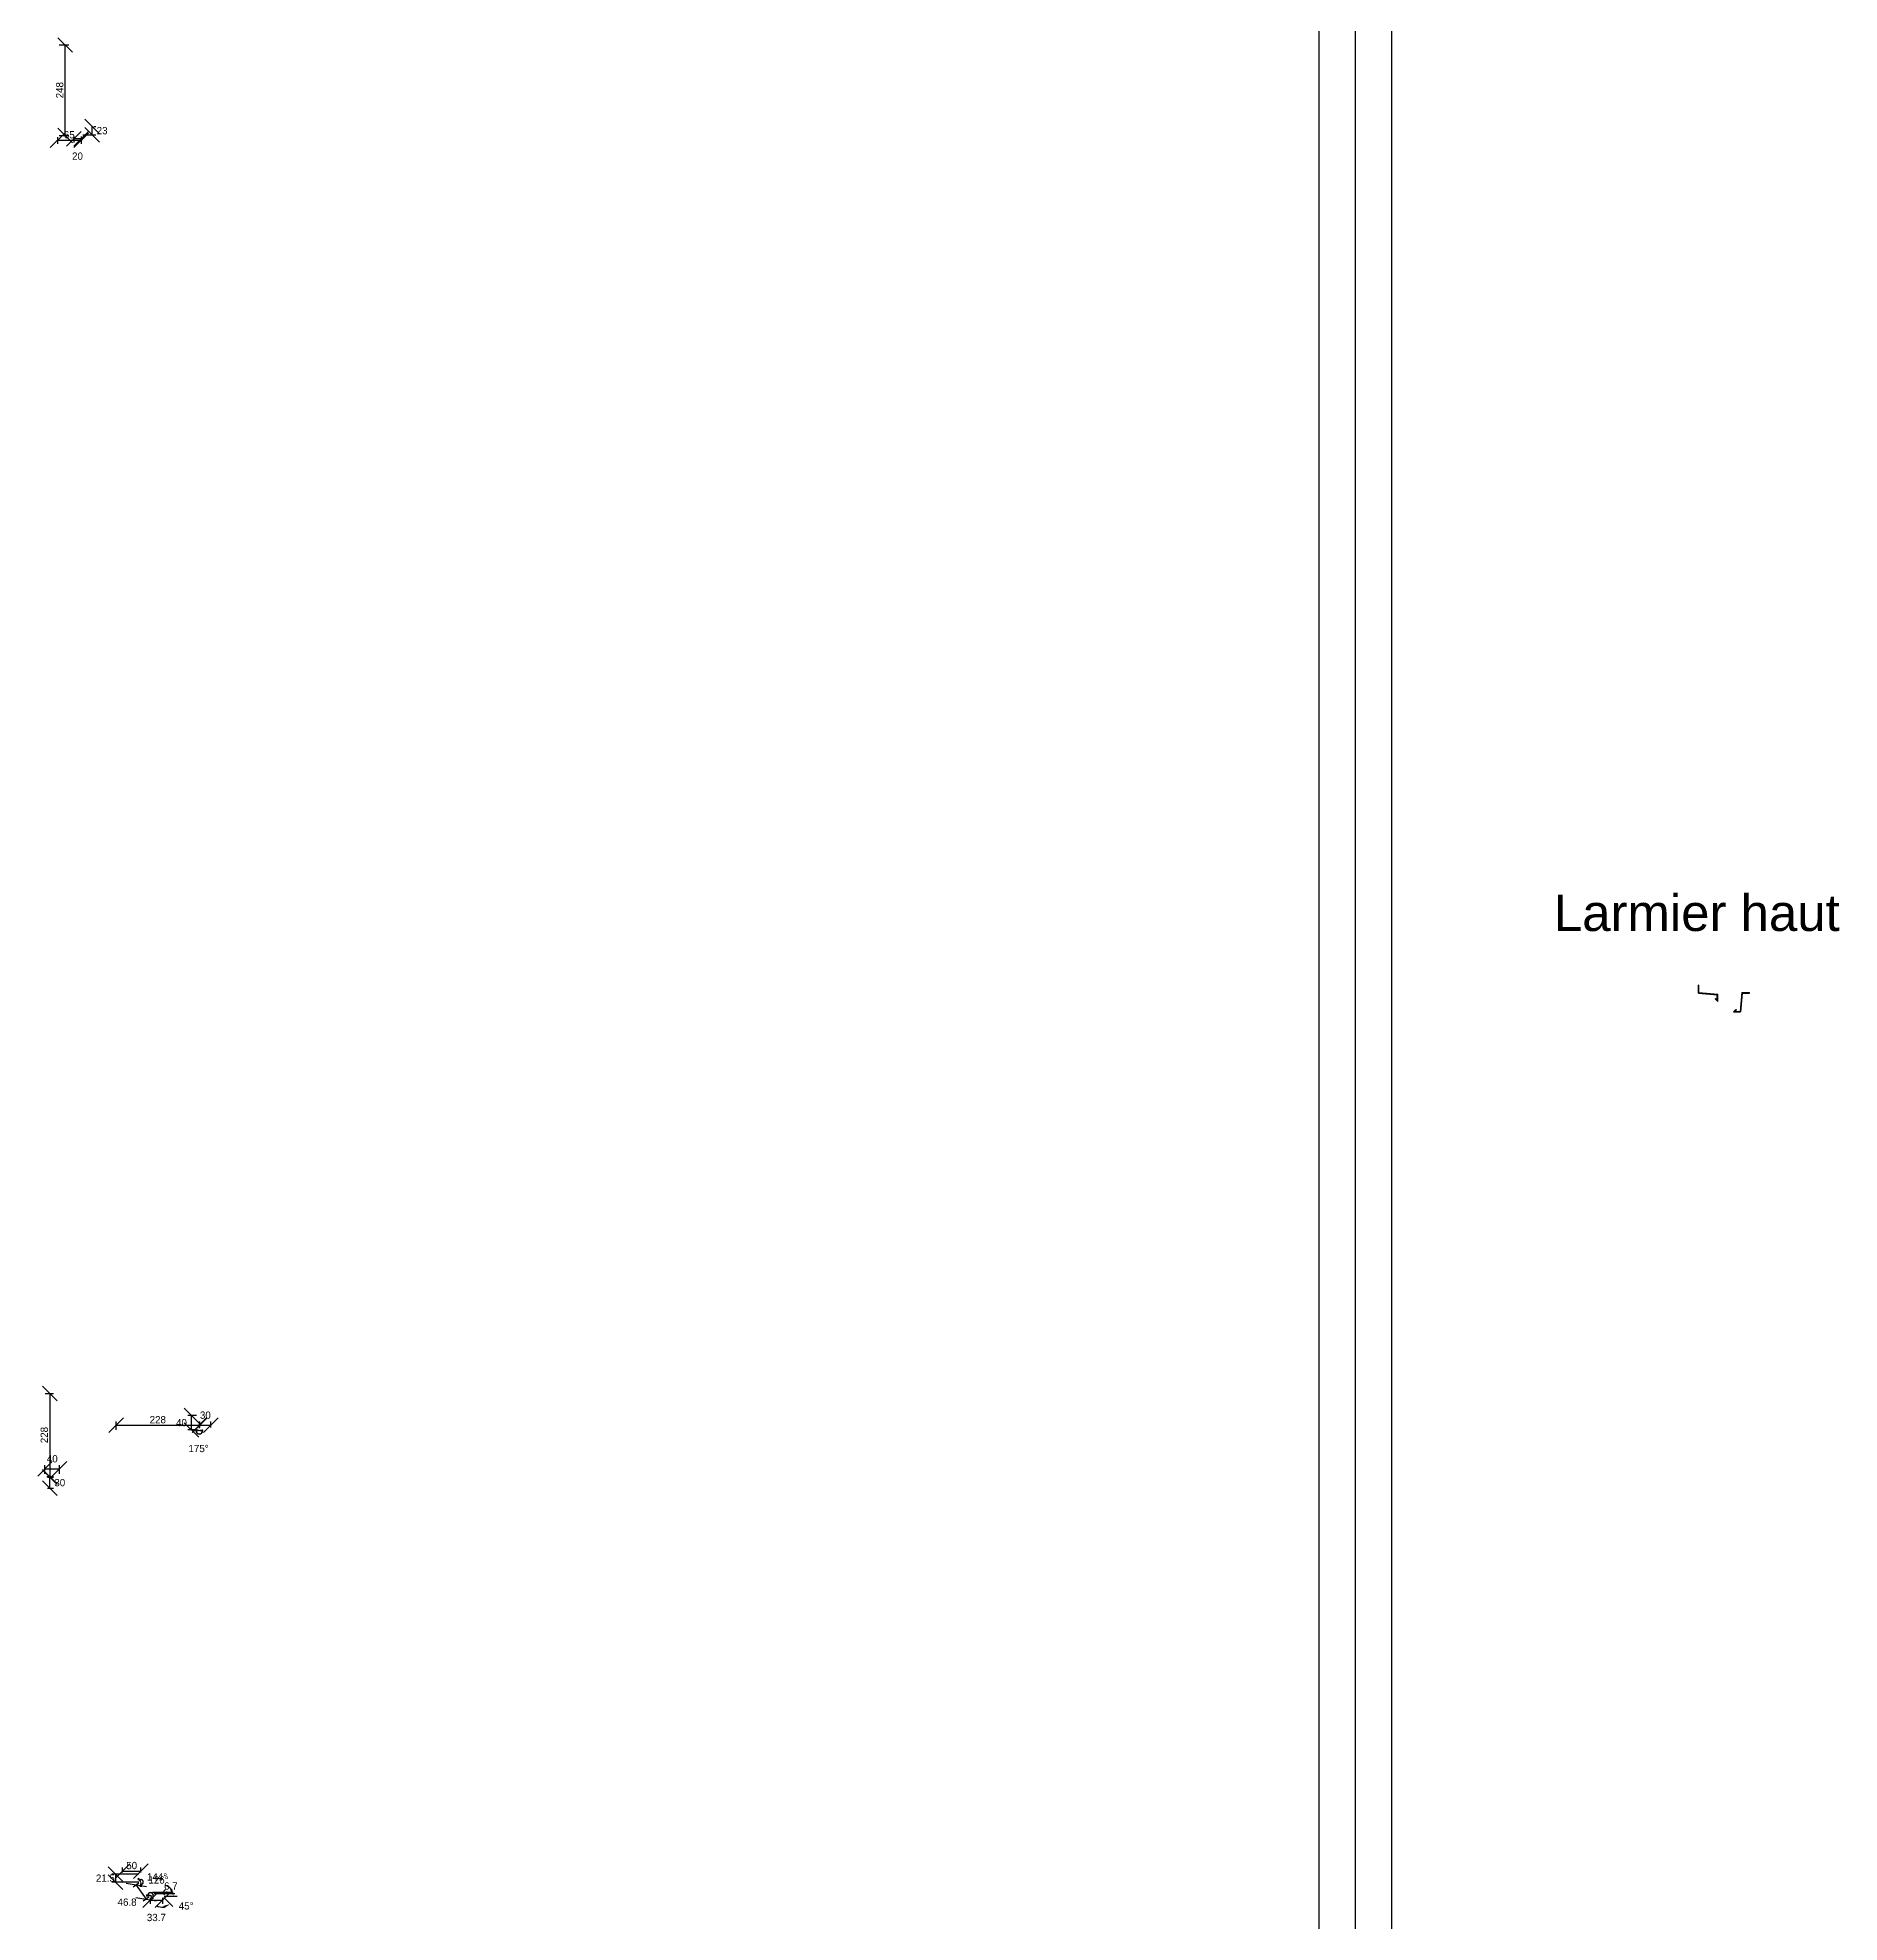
# Model space of a CAD drawing. Header units: millimetres. Extents: x -676 to 20716, y -6551 to 3709.
# Drawn here: x 2484 to 7427, y -6551 to -1380 of the extents above; entities that cross this region are included whole.
import ezdxf

# ---------------------------------------------------------------- set-up
doc = ezdxf.new("R2010")
doc.units = ezdxf.units.MM
doc.layers.get('0').update_dxf_attribs({"lineweight": 25, "true_color": 0xffffff})
doc.layers.get('Defpoints').update_dxf_attribs({"true_color": 0xffffff})
doc.layers.add('Cotes', color=4, linetype='Continuous', lineweight=25, true_color=0x00ffff)
doc.layers.add('Option Bois Brule ... OptionRecalepinage ... Larmier', color=178, linetype='Continuous', lineweight=25, true_color=0x000000)
doc.styles.add('QCADDimTextStyle', font='txt')
doc.styles.add('textstyle14', font='')
doc.styles.get('textstyle14').set_extended_font_data('Liberation Sans')
doc.dimstyles.new('QCADDimStyle', dxfattribs={"dimtxt": 20, "dimasz": 20, "dimexe": 10, "dimexo": 5, "dimgap": 5, "dimtad": 1, "dimtoh": 1, "dimdec": 4, "dimzin": 0, "dimdsep": 46, "dimtxsty": 'QCADDimTextStyle', "dimcen": 0.09, "dimadec": 0, "dimazin": 0, "dimtfac": 1, "dimtdec": 4, "dimtofl": 0, "dimtmove": 0, "dimatfit": 3, "dimfxl": 1, "dimtolj": 1, "dimtzin": 0, "dimarcsym": 0})

msp = doc.modelspace()

# ---------------------------------------------------------------- texts
at = {"insert": (6644.36, -3731.11), "char_height": 100, "attachment_point": 1, "style": 'textstyle14'}
msp.add_mtext('Larmier haut', dxfattribs=at)

# ---------------------------------------------------------------- blocks, each defined once
blk = doc.blocks.new('*D20')
at = {"layer": 'Cotes', "color": 0, "lineweight": -2}
for p, q in [((2608.7, -1647), (2643.7, -1647)), ((2653.7, -1644), (2613.7, -1604)), ((2613.7, -1627), (2653.7, -1667)), ((2633.7, -1647), (2633.7, -1624)), ((2638.7, -1624), (2643.7, -1624))]:
    blk.add_line(p, q, dxfattribs=at)
at = {"layer": 'Defpoints', "color": 0}
for p in [(2603.7, -1647), (2633.7, -1624), (2633.7, -1624)]:
    blk.add_point(p, dxfattribs=at)
at = {"layer": 'Cotes', "color": 0, "insert": (2661.2, -1635.5), "char_height": 20, "attachment_point": 5, "style": 'QCADDimTextStyle'}
blk.add_mtext('\\A1;23', dxfattribs=at)
blk = doc.blocks.new('*D21')
at = {"layer": 'Cotes', "color": 0, "lineweight": -2}
for p, q in [((2580, -1420.5), (2540, -1380.5)), ((2543.7, -1400.5), (2570, -1400.5)), ((2560, -1648.5), (2560, -1400.5)), ((2540, -1628.5), (2580, -1668.5)), ((2543.7, -1648.5), (2570, -1648.5))]:
    blk.add_line(p, q, dxfattribs=at)
at = {"layer": 'Defpoints', "color": 0}
for p in [(2538.7, -1400.5), (2560, -1400.5), (2538.7, -1648.5)]:
    blk.add_point(p, dxfattribs=at)
at = {"layer": 'Cotes', "color": 0, "insert": (2545, -1524.5), "char_height": 20, "attachment_point": 5, "rotation": 90, "style": 'QCADDimTextStyle'}
blk.add_mtext('\\A1;248', dxfattribs=at)
blk = doc.blocks.new('*D22')
at = {"layer": 'Cotes', "color": 0, "lineweight": -2}
for p, q in [((2558.7, -1642), (2518.7, -1682)), ((2538.7, -1653.5), (2538.7, -1672)), ((2583.7, -1682), (2623.7, -1642)), ((2538.7, -1662), (2603.7, -1662)), ((2603.7, -1655), (2603.7, -1672))]:
    blk.add_line(p, q, dxfattribs=at)
at = {"layer": 'Defpoints', "color": 0}
for p in [(2538.7, -1648.5), (2603.7, -1650), (2603.7, -1662)]:
    blk.add_point(p, dxfattribs=at)
at = {"layer": 'Cotes', "color": 0, "insert": (2571.2, -1647), "char_height": 20, "attachment_point": 5, "style": 'QCADDimTextStyle'}
blk.add_mtext('\\A1;65', dxfattribs=at)
blk = doc.blocks.new('*D23')
at = {"layer": 'Cotes', "color": 0, "lineweight": -2}
for p, q in [((2603.7, -1638), (2563.7, -1678)), ((2583.7, -1678), (2623.7, -1638)), ((2583.7, -1652), (2583.7, -1668)), ((2603.7, -1652), (2603.7, -1668)), ((2603.7, -1658), (2583.7, -1658))]:
    blk.add_line(p, q, dxfattribs=at)
at = {"layer": 'Defpoints', "color": 0}
for p in [(2583.7, -1647), (2603.7, -1647), (2583.7, -1658)]:
    blk.add_point(p, dxfattribs=at)
at = {"layer": 'Cotes', "color": 0, "insert": (2593.7, -1705.5), "char_height": 20, "attachment_point": 5, "style": 'QCADDimTextStyle'}
blk.add_mtext('\\A1;20', dxfattribs=at)
blk = doc.blocks.new('*D34')
at = {"layer": 'Cotes', "color": 0, "lineweight": -2}
for p, q in [((2720, -5166.9), (2680, -5206.9)), ((2908, -5206.9), (2948, -5166.9)), ((2700, -5199.5), (2700, -5176.9)), ((2700, -5186.9), (2928, -5186.9)), ((2928, -5195), (2928, -5176.9))]:
    blk.add_line(p, q, dxfattribs=at)
at = {"layer": 'Defpoints', "color": 0}
for p in [(2700, -5204.5), (2928, -5186.9), (2928, -5200)]:
    blk.add_point(p, dxfattribs=at)
at = {"layer": 'Cotes', "color": 0, "insert": (2814, -5171.9), "char_height": 20, "attachment_point": 5, "style": 'QCADDimTextStyle'}
blk.add_mtext('\\A1;228', dxfattribs=at)
blk = doc.blocks.new('*D35')
at = {"layer": 'Cotes', "color": 0, "lineweight": -2}
for p, q in [((2926.6, -5180), (2886.6, -5140)), ((2920, -5160), (2896.6, -5160)), ((2906.6, -5200), (2906.6, -5160)), ((2886.6, -5180), (2926.6, -5220)), ((2920, -5200), (2896.6, -5200))]:
    blk.add_line(p, q, dxfattribs=at)
at = {"layer": 'Defpoints', "color": 0}
for p in [(2906.6, -5160), (2925, -5160), (2925, -5200)]:
    blk.add_point(p, dxfattribs=at)
at = {"layer": 'Cotes', "color": 0, "insert": (2879.1, -5180), "char_height": 20, "attachment_point": 5, "style": 'QCADDimTextStyle'}
blk.add_mtext('\\A1;40', dxfattribs=at)
blk = doc.blocks.new('*D36')
at = {"layer": 'Cotes', "color": 0, "lineweight": -2}
for p, q in [((2537.6, -5120), (2497.6, -5080)), ((2505, -5100), (2527.6, -5100)), ((2517.6, -5100), (2517.6, -5328)), ((2497.6, -5308), (2537.6, -5348)), ((2509.5, -5328), (2527.6, -5328))]:
    blk.add_line(p, q, dxfattribs=at)
at = {"layer": 'Defpoints', "color": 0}
for p in [(2500, -5100), (2504.5, -5328), (2517.6, -5328)]:
    blk.add_point(p, dxfattribs=at)
at = {"layer": 'Cotes', "color": 0, "insert": (2502.6, -5214), "char_height": 20, "attachment_point": 5, "rotation": 90, "style": 'QCADDimTextStyle'}
blk.add_mtext('\\A1;228', dxfattribs=at)
blk = doc.blocks.new('*D37')
at = {"layer": 'Cotes', "color": 0, "lineweight": -2}
for p, q in [((2524.5, -5286.6), (2484.5, -5326.6)), ((2504.5, -5320), (2504.5, -5296.6)), ((2504.5, -5306.6), (2544.5, -5306.6)), ((2524.5, -5326.6), (2564.5, -5286.6)), ((2544.5, -5320), (2544.5, -5296.6))]:
    blk.add_line(p, q, dxfattribs=at)
at = {"layer": 'Defpoints', "color": 0}
for p in [(2504.5, -5325), (2544.5, -5306.6), (2544.5, -5325)]:
    blk.add_point(p, dxfattribs=at)
at = {"layer": 'Cotes', "color": 0, "insert": (2524.5, -5279.1), "char_height": 20, "attachment_point": 5, "style": 'QCADDimTextStyle'}
blk.add_mtext('\\A1;40', dxfattribs=at)
blk = doc.blocks.new('*D40')
at = {"layer": 'Cotes', "color": 0, "lineweight": -2}
for start, end in [(174.9992, 354.9984), (180.0016, 0.0008)]:
    blk.add_arc((2928.1, -5201.5), 9.57, start, end, dxfattribs=at)
at = {"layer": 'Cotes', "color": 0}
for points in [[(2917.4, -5203.9), (2918, -5197.3), (2937.6, -5202.3)], [(2938.5, -5198.2), (2938.5, -5204.8), (2918.5, -5201.5)]]:
    blk.add_solid(points, dxfattribs=at)
at = {"layer": 'Defpoints', "color": 0}
for p in [(2902.3, -5201.5), (2923, -5209.6), (2928, -5201.5), (2928.1, -5201.5), (2947.5, -5203.2)]:
    blk.add_point(p, dxfattribs=at)
at = {"layer": 'Cotes', "color": 0, "insert": (2925.9, -5251), "char_height": 20, "attachment_point": 5, "style": 'QCADDimTextStyle'}
blk.add_mtext('\\A1;175%%d', dxfattribs=at)
blk = doc.blocks.new('*D53')
at = {"layer": 'Cotes', "color": 0, "lineweight": -2}
for p, q in [((2537.6, -5349.5), (2497.6, -5309.5)), ((2497.6, -5339.5), (2537.6, -5379.5)), ((2511, -5329.5), (2527.6, -5329.5)), ((2511, -5359.5), (2527.6, -5359.5)), ((2517.6, -5359.5), (2517.6, -5329.5))]:
    blk.add_line(p, q, dxfattribs=at)
at = {"layer": 'Defpoints', "color": 0}
for p in [(2506, -5329.5), (2506, -5359.5), (2517.6, -5329.5)]:
    blk.add_point(p, dxfattribs=at)
at = {"layer": 'Cotes', "color": 0, "insert": (2545.1, -5344.5), "char_height": 20, "attachment_point": 5, "style": 'QCADDimTextStyle'}
blk.add_mtext('\\A1;30', dxfattribs=at)
blk = doc.blocks.new('*D54')
at = {"layer": 'Cotes', "color": 0, "lineweight": -2}
for p, q in [((2949.5, -5166.9), (2909.5, -5206.9)), ((2939.5, -5206.9), (2979.5, -5166.9)), ((2929.5, -5193.5), (2929.5, -5176.9)), ((2929.5, -5186.9), (2959.5, -5186.9)), ((2959.5, -5193.5), (2959.5, -5176.9))]:
    blk.add_line(p, q, dxfattribs=at)
at = {"layer": 'Defpoints', "color": 0}
for p in [(2929.5, -5198.5), (2959.5, -5186.9), (2959.5, -5198.5)]:
    blk.add_point(p, dxfattribs=at)
at = {"layer": 'Cotes', "color": 0, "insert": (2944.5, -5159.4), "char_height": 20, "attachment_point": 5, "style": 'QCADDimTextStyle'}
blk.add_mtext('\\A1;30', dxfattribs=at)
blk = doc.blocks.new('*D55')
at = {"layer": 'Cotes', "color": 0, "lineweight": -2}
for p, q in [((2737.4, -6390), (2697.4, -6430)), ((2717.4, -6413.8), (2717.4, -6400)), ((2717.4, -6410), (2767.4, -6410)), ((2747.4, -6430), (2787.4, -6390)), ((2767.4, -6413.8), (2767.4, -6400))]:
    blk.add_line(p, q, dxfattribs=at)
at = {"layer": 'Defpoints', "color": 0}
for p in [(2767.4, -6410), (2717.4, -6418.8), (2767.4, -6418.8)]:
    blk.add_point(p, dxfattribs=at)
at = {"layer": 'Cotes', "color": 0, "insert": (2742.4, -6395), "char_height": 20, "attachment_point": 5, "style": 'QCADDimTextStyle'}
blk.add_mtext('\\A1;50', dxfattribs=at)
blk = doc.blocks.new('*D56')
at = {"layer": 'Cotes', "color": 0, "lineweight": -2}
for p, q in [((2717.8, -6438.8), (2677.8, -6398.8)), ((2677.8, -6420.3), (2717.8, -6460.3)), ((2762.4, -6418.8), (2687.8, -6418.8)), ((2762.4, -6440.3), (2687.8, -6440.3)), ((2697.8, -6418.8), (2697.8, -6440.3))]:
    blk.add_line(p, q, dxfattribs=at)
at = {"layer": 'Defpoints', "color": 0}
for p in [(2697.8, -6440.3), (2767.4, -6418.8), (2767.4, -6440.3)]:
    blk.add_point(p, dxfattribs=at)
at = {"layer": 'Cotes', "color": 0, "insert": (2670.3, -6429.6), "char_height": 20, "attachment_point": 5, "style": 'QCADDimTextStyle'}
blk.add_mtext('\\A1;21.5', dxfattribs=at)
blk = doc.blocks.new('*D57')
at = {"layer": 'Cotes', "color": 0, "lineweight": -2}
for p, q in [((2782.7, -6453.4), (2726.9, -6444.2)), ((2761.8, -6443.7), (2746.7, -6454.6)), ((2754.8, -6448.8), (2782, -6486.8)), ((2754.1, -6482.2), (2809.9, -6491.4)), ((2789.1, -6481.7), (2773.9, -6492.6))]:
    blk.add_line(p, q, dxfattribs=at)
at = {"layer": 'Defpoints', "color": 0}
for p in [(2765.9, -6440.8), (2782, -6486.8), (2793.1, -6478.8)]:
    blk.add_point(p, dxfattribs=at)
at = {"layer": 'Cotes', "color": 0, "insert": (2729.8, -6495.5), "char_height": 20, "attachment_point": 5, "style": 'QCADDimTextStyle'}
blk.add_mtext('\\A1;46.8', dxfattribs=at)
blk = doc.blocks.new('*D58')
at = {"layer": 'Cotes', "color": 0, "lineweight": -2}
for p, q in [((2813.1, -6470), (2773.1, -6510)), ((2793.1, -6483.8), (2793.1, -6500)), ((2793.1, -6490), (2826.8, -6490)), ((2806.8, -6510), (2846.8, -6470)), ((2826.8, -6483.8), (2826.8, -6500))]:
    blk.add_line(p, q, dxfattribs=at)
at = {"layer": 'Defpoints', "color": 0}
for p in [(2793.1, -6478.8), (2826.8, -6478.8), (2826.8, -6490)]:
    blk.add_point(p, dxfattribs=at)
at = {"layer": 'Cotes', "color": 0, "insert": (2810, -6537.5), "char_height": 20, "attachment_point": 5, "style": 'QCADDimTextStyle'}
blk.add_mtext('\\A1;33.7', dxfattribs=at)
blk = doc.blocks.new('*D59')
at = {"layer": 'Cotes', "color": 0, "lineweight": -2}
for p, q in [((2825.6, -6470.6), (2835.2, -6461)), ((2799.8, -6468.1), (2856.4, -6468.1)), ((2861.1, -6472.8), (2804.5, -6472.8)), ((2830.4, -6475.3), (2839.9, -6465.8))]:
    blk.add_line(p, q, dxfattribs=at)
at = {"layer": 'Defpoints', "color": 0}
for p in [(2822.1, -6474.1), (2826.8, -6478.8), (2828.1, -6468.1)]:
    blk.add_point(p, dxfattribs=at)
at = {"layer": 'Cotes', "color": 0, "insert": (2849.9, -6451), "char_height": 20, "attachment_point": 5, "style": 'QCADDimTextStyle'}
blk.add_mtext('\\A1;6.7', dxfattribs=at)
blk = doc.blocks.new('*D60')
at = {"layer": 'Cotes', "color": 0, "lineweight": -2}
for start, end in [(305.6295, 125.6287), (269.9992, 89.9984)]:
    blk.add_arc((2767.4, -6440.3), 6.8, start, end, dxfattribs=at)
at = {"layer": 'Cotes', "color": 0}
for points in [[(2757, -6431.6), (2762.4, -6427.7), (2771.4, -6445.9)], [(2770.7, -6453.5), (2764.1, -6453.5), (2767.4, -6433.5)]]:
    blk.add_solid(points, dxfattribs=at)
at = {"layer": 'Defpoints', "color": 0}
for p in [(2767.4, -6427.6), (2767.4, -6440.3), (2767.4, -6440.3), (2774.2, -6441.1), (2775.7, -6452)]:
    blk.add_point(p, dxfattribs=at)
at = {"layer": 'Cotes', "color": 0, "insert": (2812, -6426), "char_height": 20, "attachment_point": 5, "style": 'QCADDimTextStyle'}
blk.add_mtext('\\A1;144%%d', dxfattribs=at)
blk = doc.blocks.new('*D61')
at = {"layer": 'Cotes', "color": 0, "lineweight": -2}
for start, end in [(0.0016, 180.0008), (305.6271, 125.6263)]:
    blk.add_arc((2793.9, -6477.3), 8.07, start, end, dxfattribs=at)
at = {"layer": 'Cotes', "color": 0}
for points in [[(2782, -6480.7), (2782, -6474), (2802, -6477.3)], [(2803.6, -6485.1), (2798.1, -6489), (2789.2, -6470.8)]]:
    blk.add_solid(points, dxfattribs=at)
at = {"layer": 'Defpoints', "color": 0}
for p in [(2785.8, -6466), (2793.9, -6477.3), (2793.9, -6477.3), (2799.9, -6471.9), (2808.2, -6477.3)]:
    blk.add_point(p, dxfattribs=at)
at = {"layer": 'Cotes', "color": 0, "insert": (2815.9, -6434.6), "char_height": 20, "attachment_point": 5, "style": 'QCADDimTextStyle'}
blk.add_mtext('\\A1;126%%d', dxfattribs=at)
blk = doc.blocks.new('*D62')
at = {"layer": 'Cotes', "color": 0, "lineweight": -2}
for p, q in [((2830.4, -6482.4), (2855.3, -6507.3)), ((2831.8, -6478.8), (2867.1, -6478.8))]:
    blk.add_line(p, q, dxfattribs=at)
for start, end in [(38.5356, 77.0712), (237.9288, 276.4644)]:
    blk.add_arc((2826.8, -6478.8), 30.3, start, end, dxfattribs=at)
at = {"layer": 'Cotes', "color": 0}
for points in [[(2847.4, -6461), (2853.7, -6458.8), (2857.1, -6478.8)], [(2831.7, -6511.9), (2828.8, -6505.9), (2848.2, -6500.3)]]:
    blk.add_solid(points, dxfattribs=at)
at = {"layer": 'Defpoints', "color": 0}
for p in [(2793.1, -6478.8), (2822.1, -6474.1), (2826.8, -6478.8), (2826.8, -6478.8), (2853.1, -6494)]:
    blk.add_point(p, dxfattribs=at)
at = {"layer": 'Cotes', "color": 0, "insert": (2891.8, -6505.7), "char_height": 20, "attachment_point": 5, "style": 'QCADDimTextStyle'}
blk.add_mtext('\\A1;45%%d', dxfattribs=at)
blk = doc.blocks.new('LarmierHautBaie1_VueCoupe')
at = {"layer": 'Option Bois Brule ... OptionRecalepinage ... Larmier'}
for p, q in [((0, 0), (0, 21.4)), ((1.5, 21.4), (0, 21.4)), ((0, 0), (51.8, -4.5)), ((1.5, 1.4), (1.5, 21.4)), ((1.5, 1.4), (53.3, -3.2)), ((46.2, -16.1), (47.3, -15)), ((46.2, -16.1), (53.3, -23.2)), ((47.3, -15), (51.8, -19.5)), ((51.8, -19.5), (51.8, -4.5)), ((53.3, -23.2), (53.3, -3.2))]:
    blk.add_line(p, q, dxfattribs=at)

# ---------------------------------------------------------------- dimensions: what is measured, and where the dimension line sits
at = {"layer": 'Cotes'}
for base, p1, p2, angle, picture, middle in [((2560, -1400.5), (2538.7, -1648.5), (2538.7, -1400.5), 90, '*D21', (2545, -1524.5)), ((2633.7, -1624), (2603.7, -1647), (2633.7, -1624), 90, '*D20', (2661.2, -1635.5)), ((2517.59, -5328), (2500, -5100), (2504.5, -5328), 270, '*D36', (2502.59, -5214)), ((2906.65, -5160), (2925, -5200), (2925, -5160), 90, '*D35', (2879.15, -5180)), ((2517.59, -5329.5), (2506, -5359.5), (2506, -5329.5), 90, '*D53', (2545.09, -5344.5)), ((2697.76, -6440.35), (2767.4, -6418.83), (2767.4, -6440.35), 90, '*D56', (2670.26, -6429.59))]:
    dim = msp.add_linear_dim(base=base, p1=p1, p2=p2, angle=angle, dimstyle='QCADDimStyle', override={"dimtxt": 20, "dimasz": 20, "dimexe": 10, "dimexo": 5, "dimgap": 5, "dimdec": 1, "dimzin": 8, "dimtsz": 20, "dimclrd": 0, "dimclre": 0, "dimclrt": 0, "dimazin": 2, "dimtmove": 2}, dxfattribs=at)
    dim.commit()
    dim.dimension.update_dxf_attribs({"geometry": picture, "text_midpoint": middle})
for base, p1, p2, picture, middle in [((2603.7, -1662), (2538.7, -1648.5), (2603.7, -1650), '*D22', (2571.2, -1647)), ((2583.7, -1658), (2603.7, -1647), (2583.7, -1647), '*D23', (2593.7, -1705.5)), ((2928, -5186.91), (2700, -5204.5), (2928, -5200), '*D34', (2814, -5171.91)), ((2959.5, -5186.91), (2929.5, -5198.5), (2959.5, -5198.5), '*D54', (2944.5, -5159.41)), ((2544.5, -5306.65), (2504.5, -5325), (2544.5, -5325), '*D37', (2524.5, -5279.15)), ((2767.4, -6410), (2717.4, -6418.83), (2767.4, -6418.83), '*D55', (2742.4, -6395)), ((2826.82, -6490), (2793.13, -6478.83), (2826.82, -6478.83), '*D58', (2809.97, -6537.5))]:
    dim = msp.add_linear_dim(base=base, p1=p1, p2=p2, dimstyle='QCADDimStyle', override={"dimtxt": 20, "dimasz": 20, "dimexe": 10, "dimexo": 5, "dimgap": 5, "dimdec": 1, "dimzin": 8, "dimtsz": 20, "dimclrd": 0, "dimclre": 0, "dimclrt": 0, "dimazin": 2, "dimtmove": 2}, dxfattribs=at)
    dim.commit()
    dim.dimension.update_dxf_attribs({"geometry": picture, "text_midpoint": middle})
for base, line1, line2, picture, middle in [((2923.04, -5209.64), ((2902.28, -5201.5), (2928.13, -5201.5)), ((2928, -5201.49), (2947.46, -5203.2)), '*D40', (2925.9, -5251.02)), ((2774.16, -6441.09), ((2767.4, -6427.64), (2767.4, -6440.35)), ((2767.4, -6440.35), (2775.74, -6451.98)), '*D60', (2811.96, -6426.03)), ((2799.91, -6471.95), ((2785.78, -6465.99), (2793.9, -6477.33)), ((2793.9, -6477.33), (2808.21, -6477.33)), '*D61', (2815.86, -6434.57)), ((2853.06, -6493.98), ((2793.13, -6478.83), (2826.82, -6478.83)), ((2826.82, -6478.83), (2822.11, -6474.12)), '*D62', (2891.77, -6505.73))]:
    dim = msp.add_angular_dim_2l(base=base, line1=line1, line2=line2, dimstyle='QCADDimStyle', override={"dimtxt": 20, "dimasz": 20, "dimexe": 10, "dimexo": 5, "dimgap": 5, "dimdec": 1, "dimzin": 8, "dimtsz": 20, "dimclrd": 0, "dimclre": 0, "dimclrt": 0, "dimazin": 2, "dimtmove": 2}, dxfattribs=at)
    dim.commit()
    dim.dimension.update_dxf_attribs({"geometry": picture, "text_midpoint": middle})
for p1, p2, distance, picture, middle in [((2765.9011, -6440.8289), (2793.1344, -6478.8289), -13.661, '*D57', (2729.805, -6495.4564)), ((2826.82, -6478.83), (2822.11, -6474.12), -8.49, '*D59', (2849.91, -6451.02))]:
    dim = msp.add_aligned_dim(p1=p1, p2=p2, distance=distance, dimstyle='QCADDimStyle', override={"dimtxt": 20, "dimasz": 20, "dimexe": 10, "dimexo": 5, "dimgap": 5, "dimdec": 1, "dimzin": 8, "dimtsz": 20, "dimclrd": 0, "dimclre": 0, "dimclrt": 0, "dimazin": 2, "dimtmove": 2}, dxfattribs=at)
    dim.commit()
    dim.dimension.update_dxf_attribs({"geometry": picture, "text_midpoint": middle})

# ---------------------------------------------------------------- linework, layer by layer
for p in [(6000, 0), (6100, 0), (6200, 0)]:
    msp.add_xline(p, (0, 1))

# ---------------------------------------------------------------- block references
at = {"layer": 'Option Bois Brule ... OptionRecalepinage ... Larmier'}
msp.add_blockref('LarmierHautBaie1_VueCoupe', (7040.92, -4001.37), dxfattribs=at)
at = {"layer": 'Option Bois Brule ... OptionRecalepinage ... Larmier', "rotation": 270}
msp.add_blockref('LarmierHautBaie1_VueCoupe', (7160, -4000), dxfattribs=at)

msp.set_redraw_order([(e.dxf.handle, doc.entitydb.next_handle()) for e in msp.query("TEXT MTEXT ATTDEF DIMENSION ARC_DIMENSION")])  # texts and dimensions are drawn at this point

doc.saveas('drawing.dxf')
